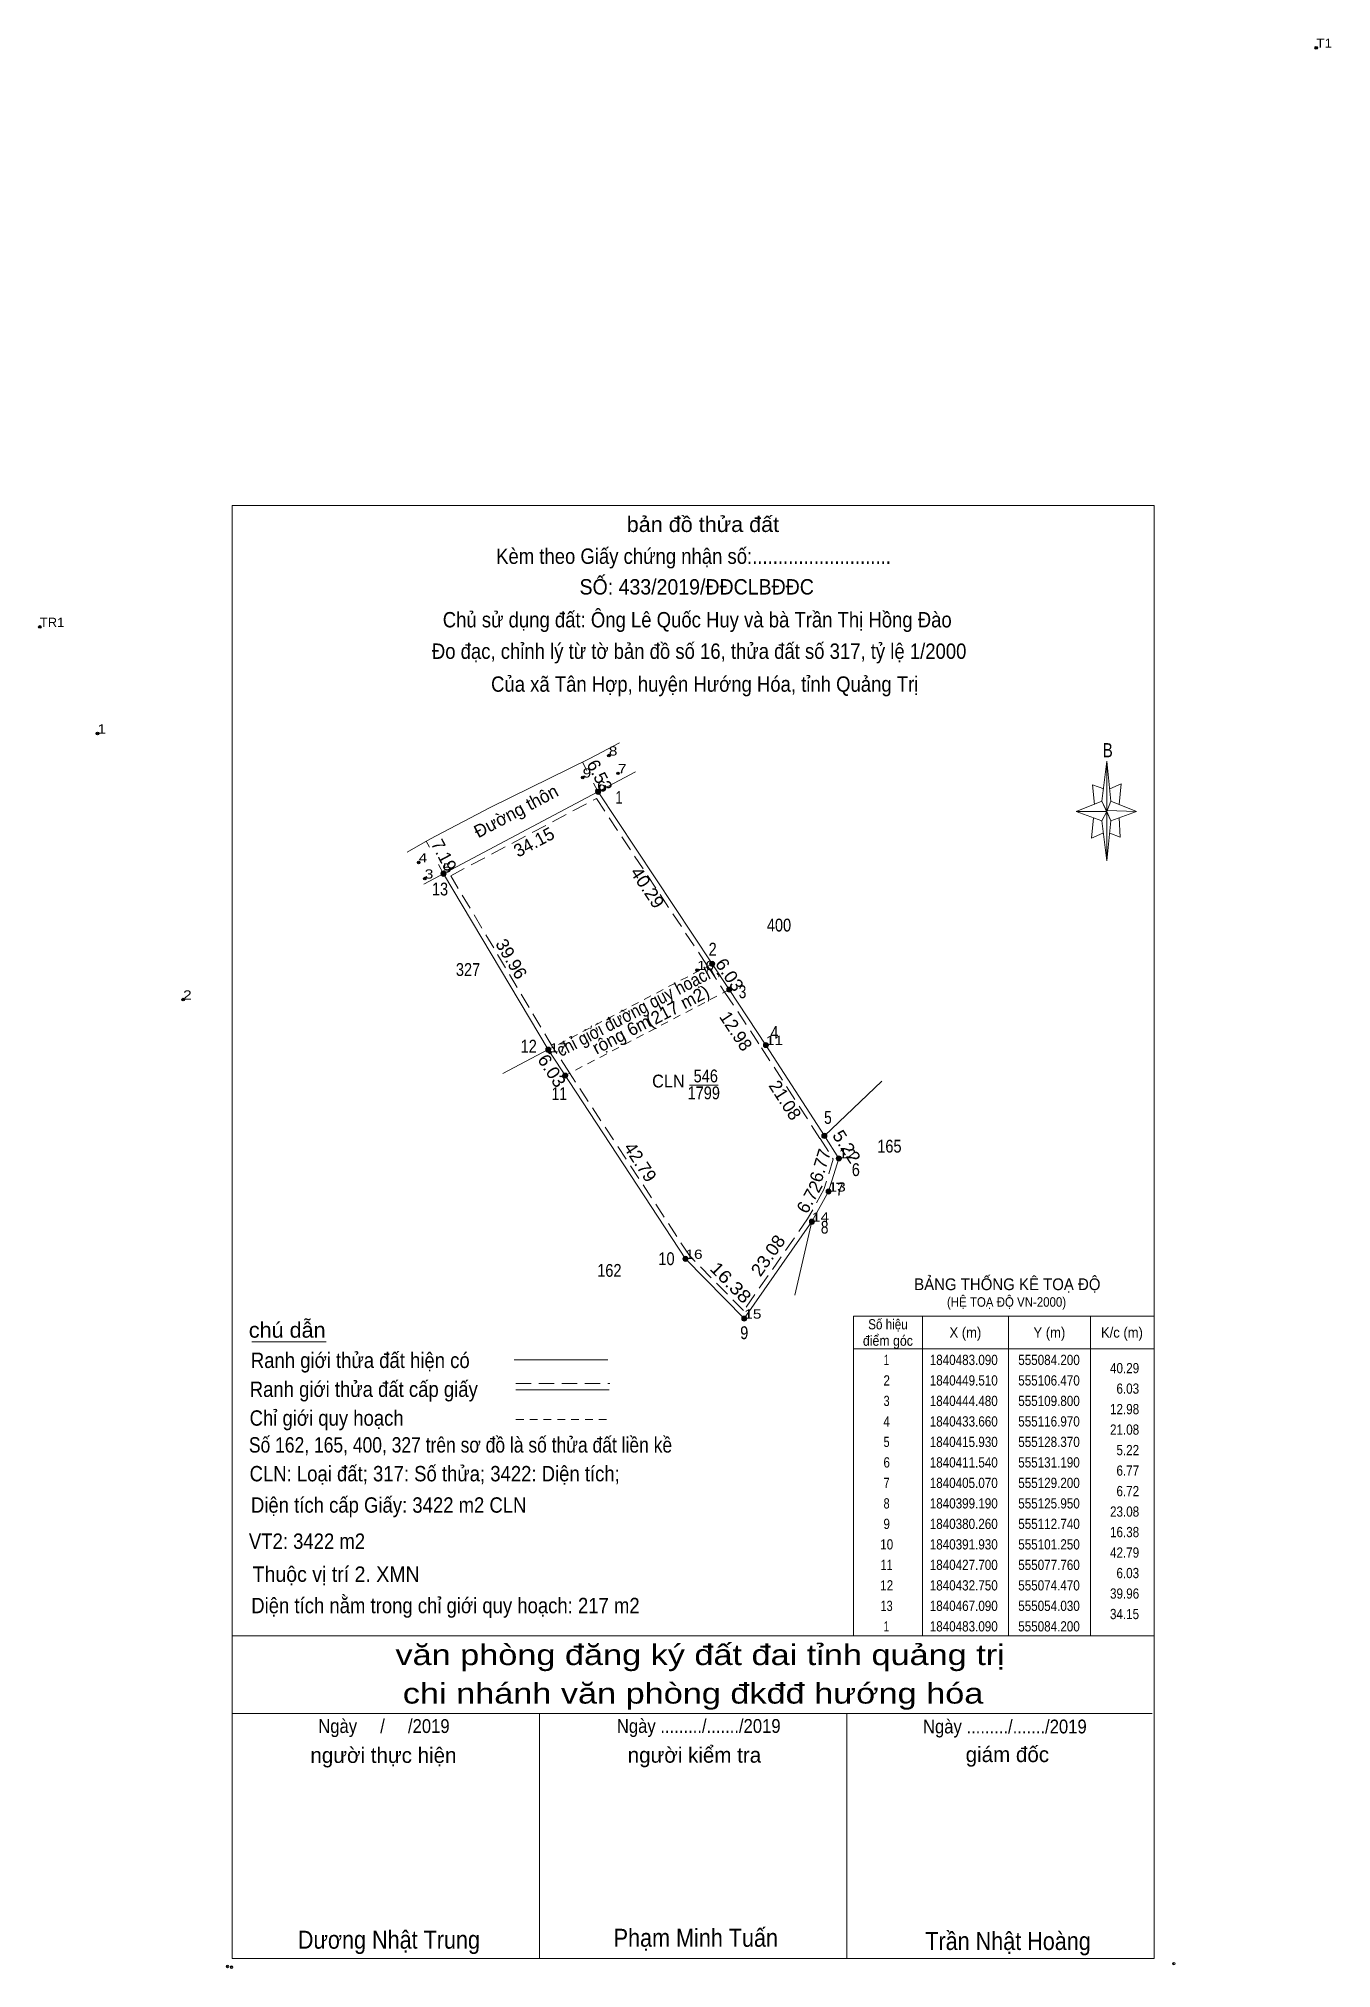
# Model space of a CAD drawing. Header units: metres. Extents: x 554258 to 555227, y 1839767 to 1840630.
# Drawn here: x 554975 to 555227.4, y 1840253.4 to 1840630.1 of the extents above; entities that cross this region are included whole.
import ezdxf
from ezdxf.enums import TextEntityAlignment as Align

# ---------------------------------------------------------------- set-up
doc = ezdxf.new("R2010")
doc.units = ezdxf.units.M
doc.header["$PDMODE"] = 32
doc.header["$PDSIZE"] = 0.5
doc.linetypes.add('MEDIUM_DASHED', pattern=[4.5, 3, -1.5])
doc.linetypes.add('SHORT_DASHED', pattern=[2.7, 1.5, -1.2])
for name, color, linetype, lineweight in [('1', 7, 'Continuous', 13), ('10', 7, 'Continuous', 13), ('17', 7, 'Continuous', 13), ('5', 7, 'Continuous', 13), ('54', 7, 'Continuous', 13), ('6', 7, 'Continuous', 13), ('63', 7, 'Continuous', 13)]:
    doc.layers.add(name, color=color, linetype=linetype, lineweight=lineweight)
doc.layers.add('12', color=7, linetype='Continuous')
doc.layers.add('7', color=7, linetype='Continuous')

msp = doc.modelspace()

# ---------------------------------------------------------------- texts
at = {"layer": '1'}
for s, width, p in [('546', 0.85, (555105.22, 1840426.38)), ('CLN', 0.95, (555097.925, 1840425.38)), ('1799', 0.85, (555104.825, 1840423.07))]:
    msp.add_text(s, height=2.5, dxfattribs=dict(at, width=width)).set_placement(p, align=Align.CENTER)
for s, height, width, p in [('BẢNG THỐNG KÊ TOẠ ĐỘ ', 2.3, 0.95, (555145.91, 1840385.82)), ('(HỆ TOẠ ĐỘ VN-2000)', 1.86, 0.9, (555152.31, 1840382.58))]:
    msp.add_text(s, height=height, dxfattribs=dict(at, width=width)).set_placement(p)
at = {"layer": '12'}
for s, width, p in [('T1', 1.1, (555224.4, 1840628.31)), ('TR1', 1.05, (554975.22, 1840515.27)), ('1', 1.25, (554986.45, 1840494.46)), ('8', 1.25, (555086.29, 1840490.16)), ('9', 1.25, (555081.19, 1840485.88)), ('6', 1.25, (555084.02, 1840483.36)), ('7', 1.25, (555088.08, 1840486.69)), ('4', 1.25, (555049.17, 1840469.3)), ('3', 1.25, (555050.36, 1840466.15)), ('5', 1.25, (555053.88, 1840467.34)), ('10', 1.25, (555103.52, 1840448.29)), ('2', 1.25, (555003.18, 1840442.53)), ('17', 1.25, (555074.79, 1840432.22)), ('11', 1.25, (555116.97, 1840433.66)), ('12', 1.25, (555131.19, 1840411.54)), ('13', 1.25, (555129.2, 1840405.07)), ('14', 1.25, (555125.95, 1840399.19)), ('16', 1.25, (555101.25, 1840391.93)), ('15', 1.25, (555112.74, 1840380.26))]:
    msp.add_text(s, height=1.8, dxfattribs=dict(at, width=width)).set_placement(p)
at = {"layer": '5'}
for s, height, width, p in [('bản đồ thửa đất', 3, 1.05, (555104.67, 1840533.8)), ('Kèm theo Giấy chứng nhận số:...........................', 3, 0.9, (555102.83, 1840527.58)), ('SỐ: 433/2019/ĐĐCLBĐĐC', 3, 0.95, (555103.45, 1840521.6)), ('Chủ sử dụng đất: Ông Lê Quốc Huy và bà Trần Thị Hồng Đào', 3, 0.9, (555103.555, 1840515.18)), ('Đo đạc, chỉnh lý từ tờ bản đồ số 16, thửa đất số 317, tỷ lệ 1/2000 ', 3, 0.9, (555104.425, 1840509.04)), ('Của xã Tân Hợp, huyện Hướng Hóa, tỉnh Quảng Trị', 3, 0.9, (555105.015, 1840502.62)), ('B', 2.755, 0.8, (555183.695, 1840489.84)), ('văn phòng đăng ký đất đai tỉnh quảng trị', 4, 1.25, (555104.12, 1840312.64)), ('chi nhánh văn phòng đkđđ hướng hóa', 4, 1.25, (555102.745, 1840305.12)), ('Ngày     /     /2019', 2.7, 0.9, (555042.39, 1840299.38)), ('Ngày ........./......./2019', 2.7, 0.9, (555103.845, 1840299.4)), ('Ngày ........./......./2019', 2.7, 0.9, (555163.605, 1840299.3)), ('Dương Nhật Trung', 3.5, 0.9, (555043.36, 1840257.28)), ('Phạm Minh Tuấn', 3.5, 0.9, (555103.28, 1840257.66)), ('Trần Nhật Hoàng', 3.5, 0.9, (555164.23, 1840257.02))]:
    msp.add_text(s, height=height, dxfattribs=dict(at, width=width)).set_placement(p, align=Align.CENTER)
for s, p in [('người thực hiện', (555042.295, 1840293.54)), ('người kiểm tra', (555103.005, 1840293.58)), ('giám đốc', (555164.1, 1840293.7))]:
    msp.add_text(s, height=3, dxfattribs=at).set_placement(p, align=Align.CENTER)
at = {"layer": '6'}
for s, width, p in [('chú dẫn', 1.05, (555016.01, 1840376.54)), ('Ranh giới thửa đất hiện có ', 0.9, (555016.41, 1840370.62)), ('Ranh giới thửa đất cấp giấy', 0.9, (555016.19, 1840364.98)), ('Chỉ giới quy hoạch', 0.9, (555016.17, 1840359.36)), ('Số 162, 165, 400, 327 trên sơ đồ là số thửa đất liền kề', 0.85, (555016.03, 1840354.12)), ('CLN: Loại đất; 317: Số thửa; 3422: Diện tích;', 0.9, (555016.17, 1840348.5)), ('Diện tích cấp Giấy: 3422 m2 CLN', 0.9, (555016.43, 1840342.38)), ('VT2: 3422 m2', 0.9, (555016.03, 1840335.32)), ('Thuộc vị trí 2. XMN', 0.95, (555016.75, 1840328.88)), ('Diện tích nằm trong chỉ giới quy hoạch: 217 m2', 0.9, (555016.49, 1840322.76))]:
    msp.add_text(s, height=3, dxfattribs=dict(at, width=width)).set_placement(p)
at = {"layer": '63'}
for s, rotation, p in [('6.53', 297.938, (555083.409, 1840485.636)), ('Đường thôn', 27.94, (555068.754, 1840478.208)), ('7.19', 297.955, (555053.003, 1840470.101)), ('34.15', 27.938, (555072.264, 1840472.181)), ('39.96', 300.762, (555066.192, 1840449.839)), ('(217 m2)', 27.642, (555100.29, 1840440.154)), ('12.98', 303.531, (555110.058, 1840435.7)), ('rộng 6m', 27.642, (555089.33, 1840434.599)), ('21.08', 302.74, (555119.662, 1840422.231)), ('42.79', 303.293, (555091.392, 1840410.136)), ('6.77', 72.903, (555128.757, 1840409.783)), ('6.72', 61.07, (555126.574, 1840403.405))]:
    msp.add_text(s, height=2.5, rotation=rotation, dxfattribs=at).set_placement(p, align=Align.CENTER)
for s, height, width, p in [(' 1', 2.5, 0.75, (555088.98, 1840480.75)), (' 13', 2.5, 0.85, (555054.92, 1840462.86)), (' 2', 2.5, 0.85, (555107.36, 1840451.12)), (' 3', 2.5, 0.8, (555113.14, 1840442.81)), (' 4', 2.5, 0.85, (555119.41, 1840434.88)), (' 12', 2.5, 0.85, (555072.24, 1840432.19)), (' 11', 2.5, 0.8, (555078.1, 1840422.92)), (' 5', 2.5, 0.8, (555129.81, 1840418.27)), (' 6', 2.5, 0.85, (555135.3, 1840408.09)), (' 7', 2.5, 0.8, (555132.09, 1840404.29)), (' 8', 2.5, 0.8, (555129.17, 1840396.85)), (' 10', 2.5, 0.85, (555099.13, 1840390.71)), (' 9', 2.5, 0.85, (555113.52, 1840376.26)), ('40.29', 2, 0.85, (555189.83, 1840369.6)), ('6.03', 2, 0.85, (555189.82, 1840365.6)), ('12.98', 2, 0.85, (555189.83, 1840361.6)), ('21.08', 2, 0.85, (555189.83, 1840357.6)), ('5.22', 2, 0.85, (555189.82, 1840353.6)), ('6.77', 2, 0.85, (555189.82, 1840349.6)), ('6.72', 2, 0.85, (555189.82, 1840345.6)), ('23.08', 2, 0.85, (555189.83, 1840341.6)), ('16.38', 2, 0.85, (555189.83, 1840337.6)), ('42.79', 2, 0.85, (555189.83, 1840333.6)), ('6.03', 2, 0.85, (555189.82, 1840329.6)), ('39.96', 2, 0.85, (555189.83, 1840325.6)), ('34.15', 2, 0.85, (555189.82, 1840321.6))]:
    msp.add_text(s, height=height, dxfattribs=dict(at, width=width)).set_placement(p, align=Align.RIGHT)
for s, rotation, width, p in [('40.29', 303.552, 1.05, (555092.793, 1840463.721)), ('chỉ giới đường quy hoạch, ', 27.642, 0.9, (555092.825, 1840439.63)), ('6.03', 303.506, 1.05, (555108.826, 1840446.705)), ('6.03', 303.084, 1.05, (555074.126, 1840427.972)), ('5.22', 302.715, 1.05, (555131.662, 1840413.171)), ('23.08', 55.091, 1.05, (555118.4, 1840391.875)), ('16.38', 314.555, 1.15, (555109.2, 1840386.437))]:
    msp.add_text(s, height=2.5, rotation=rotation, dxfattribs=dict(at, width=width)).set_placement(p, align=Align.CENTER)
for s, height, width, p in [('400', 2.5, 0.85, (555119.515, 1840455.83)), ('327', 2.5, 0.85, (555058.81, 1840447.15)), ('165', 2.5, 0.85, (555141.07, 1840412.67)), ('162', 2.5, 0.85, (555086.4, 1840388.42)), ('Số hiệu', 2, 0.85, (555140.785, 1840378.16)), ('điểm góc', 2, 0.9, (555140.78, 1840374.96)), ('X (m)', 2, 0.95, (555155.905, 1840376.56)), ('Y (m)', 2, 0.95, (555172.305, 1840376.56)), ('K/c (m)', 2, 0.95, (555186.465, 1840376.56)), (' 1', 2, 0.75, (555140.22, 1840371.2)), ('1840483.090', 2, 0.85, (555155.585, 1840371.2)), ('555084.200', 2, 0.85, (555172.23, 1840371.2)), (' 2', 2, 0.85, (555140.225, 1840367.2)), ('1840449.510', 2, 0.85, (555155.585, 1840367.2)), ('555106.470', 2, 0.85, (555172.23, 1840367.2)), (' 3', 2, 0.8, (555140.225, 1840363.2)), ('1840444.480', 2, 0.85, (555155.585, 1840363.2)), ('555109.800', 2, 0.85, (555172.23, 1840363.2)), (' 4', 2, 0.85, (555140.22, 1840359.2)), ('1840433.660', 2, 0.85, (555155.585, 1840359.2)), ('555116.970', 2, 0.85, (555172.23, 1840359.2)), (' 5', 2, 0.8, (555140.22, 1840355.2)), ('1840415.930', 2, 0.85, (555155.585, 1840355.2)), ('555128.370', 2, 0.85, (555172.23, 1840355.2)), (' 6', 2, 0.85, (555140.225, 1840351.2)), ('1840411.540', 2, 0.85, (555155.585, 1840351.2)), ('555131.190', 2, 0.85, (555172.23, 1840351.2)), (' 7', 2, 0.8, (555140.225, 1840347.2)), ('1840405.070', 2, 0.85, (555155.585, 1840347.2)), ('555129.200', 2, 0.85, (555172.23, 1840347.2)), (' 8', 2, 0.8, (555140.225, 1840343.2)), ('1840399.190', 2, 0.85, (555155.585, 1840343.2)), ('555125.950', 2, 0.85, (555172.23, 1840343.2)), (' 9', 2, 0.85, (555140.225, 1840339.2)), ('1840380.260', 2, 0.85, (555155.585, 1840339.2)), ('555112.740', 2, 0.85, (555172.23, 1840339.2)), (' 10', 2, 0.85, (555140.225, 1840335.2)), ('1840391.930', 2, 0.85, (555155.585, 1840335.2)), ('555101.250', 2, 0.85, (555172.23, 1840335.2)), (' 11', 2, 0.8, (555140.225, 1840331.2)), ('1840427.700', 2, 0.85, (555155.585, 1840331.2)), ('555077.760', 2, 0.85, (555172.23, 1840331.2)), (' 12', 2, 0.85, (555140.22, 1840327.2)), ('1840432.750', 2, 0.85, (555155.585, 1840327.2)), ('555074.470', 2, 0.85, (555172.23, 1840327.2)), (' 13', 2, 0.8, (555140.22, 1840323.2)), ('1840467.090', 2, 0.85, (555155.585, 1840323.2)), ('555054.030', 2, 0.85, (555172.23, 1840323.2)), (' 1', 2, 0.75, (555140.22, 1840319.2)), ('1840483.090', 2, 0.85, (555155.585, 1840319.2)), ('555084.200', 2, 0.85, (555172.23, 1840319.2))]:
    msp.add_text(s, height=height, dxfattribs=dict(at, width=width)).set_placement(p, align=Align.CENTER)

# ---------------------------------------------------------------- hatches: boundary and pattern name
at = {"layer": '63'}
for points in [[(555084.7, 1840483.09, 1), (555083.7, 1840483.09, 1)], [(555054.53, 1840467.09, 1), (555053.53, 1840467.09, 1)], [(555106.97, 1840449.51, 1), (555105.97, 1840449.51, 1)], [(555110.3, 1840444.48, 1), (555109.3, 1840444.48, 1)], [(555074.97, 1840432.76, 1), (555073.97, 1840432.76, 1)], [(555117.47, 1840433.66, 1), (555116.47, 1840433.66, 1)], [(555078.26, 1840427.7, 1), (555077.26, 1840427.7, 1)], [(555128.87, 1840415.93, 1), (555127.87, 1840415.93, 1)], [(555131.69, 1840411.54, 1), (555130.69, 1840411.54, 1)], [(555129.7, 1840405.07, 1), (555128.7, 1840405.07, 1)], [(555126.45, 1840399.19, 1), (555125.45, 1840399.19, 1)], [(555101.75, 1840391.93, 1), (555100.75, 1840391.93, 1)], [(555113.24, 1840380.26, 1), (555112.24, 1840380.26, 1)]]:
    msp.add_hatch(color=256, dxfattribs=at).paths.add_polyline_path(points)

# ---------------------------------------------------------------- linework, layer by layer
at = {"layer": '1'}
msp.add_line((555128.37, 1840415.93), (555131.19, 1840411.54), dxfattribs=at)
at = {"layer": '1', "linetype": 'MEDIUM_DASHED'}
msp.add_lwpolyline([(555083.87, 1840481.78), (555105.64, 1840448.96), (555108.97, 1840443.93), (555116.13, 1840433.11), (555127.53, 1840415.39), (555130.1, 1840411.39), (555128.27, 1840405.46), (555125.1, 1840399.72), (555112.61, 1840381.82), (555102.03, 1840392.56), (555078.6, 1840428.25), (555075.32, 1840433.28), (555055.43, 1840466.7)], close=True, dxfattribs=at)
at = {"layer": '1'}
msp.add_lwpolyline([(555084.2, 1840483.09), (555106.47, 1840449.51), (555109.8, 1840444.48), (555116.97, 1840433.66)], dxfattribs=at)
at = {"layer": '10'}
for p, q in [((555050.19, 1840465.05), (555091.52, 1840486.97)), ((555084.2, 1840483.09), (555106.47, 1840449.51)), ((555109.8, 1840444.48), (555106.47, 1840449.51)), ((555109.79, 1840444.48), (555116.97, 1840433.66)), ((555074.47, 1840432.76), (555065.58, 1840428.1)), ((555116.97, 1840433.66), (555128.37, 1840415.93)), ((555128.37, 1840415.93), (555139.57, 1840426.59)), ((555122.59, 1840384.81), (555125.95, 1840399.19))]:
    msp.add_line(p, q, dxfattribs=at)
at = {"layer": '10', "linetype": 'SHORT_DASHED'}
for p, q in [((555106.47, 1840449.51), (555074.47, 1840432.75)), ((555109.8, 1840444.48), (555077.76, 1840427.7))]:
    msp.add_line(p, q, dxfattribs=at)
at = {"layer": '10'}
for points in [[(555046.9, 1840471.32), (555051.34, 1840473.82), (555063.14, 1840480.03), (555082.61, 1840489.58), (555088.4, 1840492.64)], [(555131.19, 1840411.54), (555129.2, 1840405.07), (555125.95, 1840399.19), (555112.74, 1840380.26), (555101.25, 1840391.93), (555074.47, 1840432.76), (555054.03, 1840467.09)]]:
    msp.add_lwpolyline(points, dxfattribs=at)
at = {"layer": '17'}
msp.add_line((555016.63, 1840375.72), (555031.11, 1840375.72), dxfattribs=at)
at = {"layer": '5'}
for p, q in [((555182.53, 1840481.24), (555183.53, 1840489.04)), ((555184.33, 1840481.24), (555189.33, 1840479.24)), ((555182.53, 1840477.44), (555177.53, 1840479.24)), ((555184.33, 1840477.44), (555183.53, 1840469.64)), ((555185.93, 1840478.04), (555186.13, 1840474.24)), ((555186.13, 1840474.24), (555184.13, 1840475.04)), ((555012.79, 1840318.36), (555192.79, 1840318.36)), ((555012.79, 1840303.16), (555192.39, 1840303.16)), ((555012.79, 1840303.16), (555192.39, 1840303.16)), ((555012.79, 1840303.16), (555192.39, 1840303.16)), ((555072.79, 1840255.36), (555072.79, 1840303.16)), ((555132.79, 1840255.36), (555132.79, 1840303.16))]:
    msp.add_line(p, q, dxfattribs=at)
for points in [[(555012.79, 1840538.96), (555192.79, 1840538.96), (555192.79, 1840255.36), (555012.79, 1840255.36)], [(555183.53, 1840489.04), (555184.33, 1840481.24), (555183.53, 1840479.24)], [(555183.53, 1840479.24), (555177.53, 1840479.24), (555182.53, 1840481.24), (555184.33, 1840477.44), (555189.33, 1840479.24), (555183.53, 1840479.44)], [(555183.53, 1840479.24), (555183.53, 1840469.64), (555182.53, 1840477.44)]]:
    msp.add_lwpolyline(points, close=True, dxfattribs=at)
for points in [[(555183.53, 1840479.24), (555182.53, 1840481.24), (555177.53, 1840479.24)], [(555182.93, 1840483.64), (555180.73, 1840484.44), (555181.13, 1840480.64)], [(555184.13, 1840483.64), (555186.33, 1840484.64), (555185.93, 1840480.64)], [(555180.93, 1840478.04), (555180.53, 1840474.04), (555182.73, 1840475.04)], [(555183.53, 1840479.24), (555184.33, 1840477.44), (555189.33, 1840479.24)], [(555192.79, 1840255.36), (555012.79, 1840255.36), (555012.79, 1840303.16)]]:
    msp.add_lwpolyline(points, dxfattribs=at)
for p in [(555011.85, 1840253.82), (555012.65, 1840253.68)]:
    msp.add_point(p, dxfattribs=at)
at = {"layer": '54'}
msp.add_line((555102.04, 1840425.86), (555107.62, 1840425.86), dxfattribs=at)
at = {"layer": '6'}
for p, q in [((555067.83, 1840372.24), (555086.11, 1840372.24)), ((555068.11, 1840366.38), (555086.39, 1840366.38))]:
    msp.add_line(p, q, dxfattribs=at)
at = {"layer": '6', "linetype": 'MEDIUM_DASHED'}
msp.add_line((555068.11, 1840367.62), (555086.51, 1840367.62), dxfattribs=at)
at = {"layer": '6'}
msp.add_point((555196.59, 1840254.36), dxfattribs=at)
at = {"layer": '63'}
for p, q in [((555081.14, 1840488.86), (555082.01, 1840487.22)), ((555083.31, 1840484.78), (555084.2, 1840483.09)), ((555050.66, 1840473.44), (555051.26, 1840472.31)), ((555053.06, 1840468.91), (555054.03, 1840467.09)), ((555147.51, 1840380.76), (555147.51, 1840318.36)), ((555164.31, 1840380.76), (555164.31, 1840318.36)), ((555180.31, 1840380.76), (555180.31, 1840318.36)), ((555134.07, 1840374.36), (555192.79, 1840374.36))]:
    msp.add_line(p, q, dxfattribs=at)
at = {"layer": '63', "linetype": 'SHORT_DASHED'}
msp.add_line((555068.17, 1840360.54), (555086.57, 1840360.54), dxfattribs=at)
at = {"layer": '63'}
msp.add_lwpolyline([(555134.07, 1840380.76), (555192.79, 1840380.76), (555192.79, 1840318.36), (555134.07, 1840318.36)], close=True, dxfattribs=at)
for centre in [(555084.2, 1840483.09), (555054.03, 1840467.09), (555106.47, 1840449.51), (555109.8, 1840444.48), (555074.47, 1840432.76), (555116.97, 1840433.66), (555077.76, 1840427.7), (555128.37, 1840415.93), (555131.19, 1840411.54), (555129.2, 1840405.07), (555125.95, 1840399.19), (555101.25, 1840391.93), (555112.74, 1840380.26)]:
    msp.add_circle(centre, 0.5, dxfattribs=at)
at = {"layer": '7'}
for p in [(555224.4, 1840628.31), (554975.22, 1840515.27), (554986.45, 1840494.46), (555086.29, 1840490.16), (555081.19, 1840485.88), (555088.08, 1840486.69), (555084.02, 1840483.36), (555049.17, 1840469.3), (555050.36, 1840466.15), (555053.88, 1840467.34), (555103.52, 1840448.29), (555003.18, 1840442.53), (555074.79, 1840432.22), (555116.97, 1840433.66), (555131.19, 1840411.54), (555129.2, 1840405.07), (555125.95, 1840399.19), (555101.25, 1840391.93), (555112.74, 1840380.26)]:
    msp.add_point(p, dxfattribs=at)

msp.set_redraw_order([(e.dxf.handle, doc.entitydb.next_handle()) for e in msp.query("TEXT MTEXT ATTDEF DIMENSION ARC_DIMENSION")])  # texts and dimensions are drawn at this point

doc.saveas('drawing.dxf')
